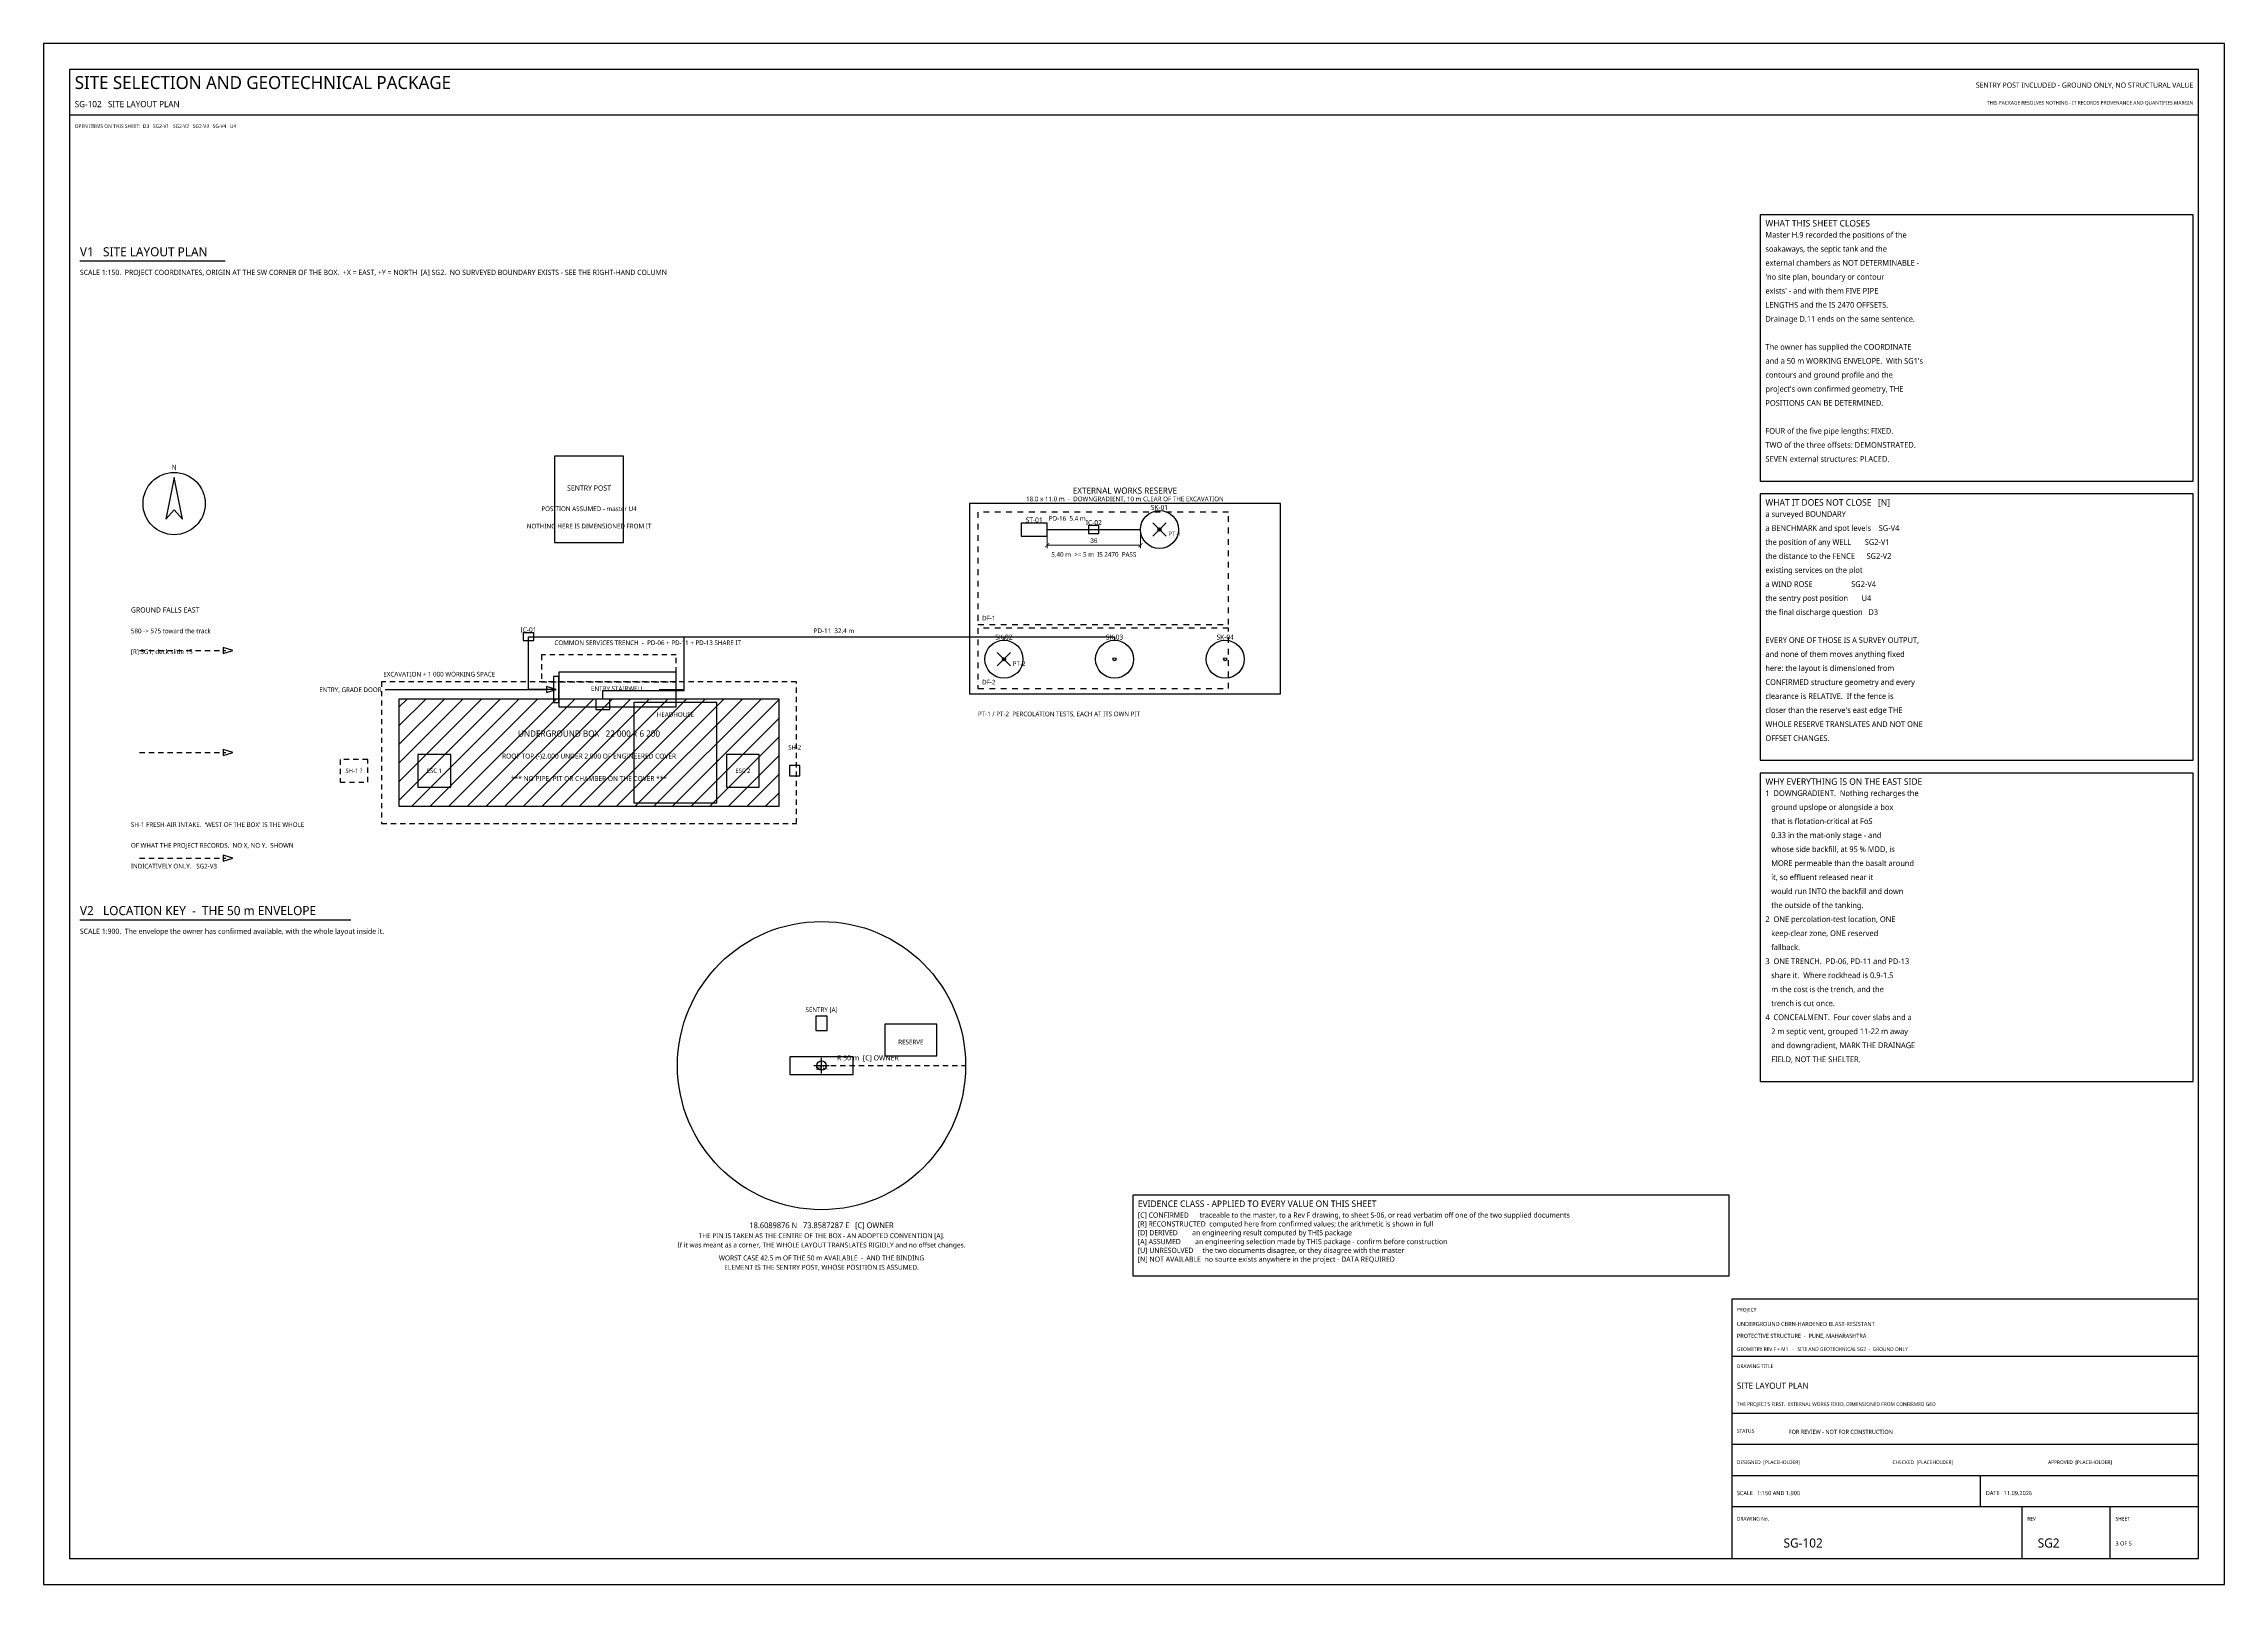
# Model space of a CAD drawing. Header units: millimetres. Extents: x 0 to 841, y 0 to 594.
import ezdxf
from ezdxf.enums import TextEntityAlignment as Align

# ---------------------------------------------------------------- set-up
doc = ezdxf.new("R2010")
doc.units = ezdxf.units.MM
for name, color, linetype in [('G-FLAGG', 1, 'Continuous'), ('G-MURRUM', 42, 'Continuous'), ('G-NODATA', 1, 'Continuous'), ('G-SETTING', 5, 'Continuous'), ('G-STRUCT', 7, 'Continuous'), ('M-FLAG', 1, 'Continuous'), ('M-HATCH', 8, 'Continuous'), ('M-SECTION', 1, 'Continuous'), ('M-TEXT', 7, 'Continuous'), ('M-TITLE', 7, 'Continuous'), ('P-DRAIN-SOIL', 1, 'Continuous'), ('P-DRAIN-STORM', 5, 'Continuous'), ('S-DIM', 4, 'Continuous'), ('S-NOTE', 7, 'Continuous'), ('S-TEXT', 7, 'Continuous'), ('S-TITLE', 7, 'Continuous')]:
    doc.layers.add(name, color=color, linetype=linetype)
doc.styles.add('OpenSans', font='OpenSans-Regular.ttf')
doc.dimstyles.new('SC-DIM', dxfattribs={"dimtxt": 1.8, "dimasz": 1.6, "dimexe": 1.2, "dimexo": 1, "dimgap": 0.8, "dimtad": 1, "dimdec": 0, "dimblk": 'ARCHTICK', "dimcen": 2.5, "dimclrd": 4, "dimclre": 4, "dimclrt": 4, "dimazin": 3, "dimtfac": 1, "dimtmove": 0, "dimatfit": 3, "dimlwd": 13, "dimlwe": 13})

# ---------------------------------------------------------------- blocks, each defined once
blk = doc.blocks.new('NORTH')
at = {"layer": 'S-TITLE'}
blk.add_lwpolyline([(0, 10), (-3.2, -6), (0, -2.4), (3.2, -6), (0, 10)], close=True, dxfattribs=at)
blk.add_circle((0, 0), 12, dxfattribs=at)
blk = doc.blocks.new('_ARCHTICK')
at = {"color": 0, "linetype": 'BYBLOCK', "const_width": 0.15}
blk.add_lwpolyline([(-0.5, -0.5), (0.5, 0.5)], dxfattribs=at)

msp = doc.modelspace()

# ---------------------------------------------------------------- hatches: boundary and pattern name
at = {"layer": 'M-HATCH'}
h = msp.add_hatch(dxfattribs=at)
h.set_pattern_fill('ANSI31', scale=1.6)
h.paths.add_polyline_path([(137, 300), (283.67, 300), (283.67, 341.33), (137, 341.33)])

# ---------------------------------------------------------------- linework, layer by layer
at = {"layer": 'G-FLAGG'}
for p, q in [((114.33, 318), (114.33, 316)), ((114.33, 314.4), (114.33, 312.4)), ((117.8, 318), (115.8, 318)), ((121.4, 318), (119.4, 318)), ((125, 318), (123, 318)), ((125, 316.53), (125, 318)), ((125, 312.93), (125, 314.93)), ((125, 309.33), (125, 311.33)), ((114.33, 310.8), (114.33, 309.33)), ((114.33, 309.33), (116.33, 309.33)), ((117.93, 309.33), (119.93, 309.33)), ((121.53, 309.33), (123.53, 309.33)), ((300, 197), (300, 203)), ((297, 200), (303, 200))]:
    msp.add_line(p, q, dxfattribs=at)
for points in [[(197, 401.67), (223.67, 401.67), (223.67, 435), (197, 435)], [(357, 343.33), (477, 343.33), (477, 416.67), (357, 416.67)], [(297.78, 213.5), (302.22, 213.5), (302.22, 219.06), (297.78, 219.06)], [(324.44, 203.78), (344.44, 203.78), (344.44, 216), (324.44, 216)]]:
    msp.add_lwpolyline(points, close=True, dxfattribs=at)
for centre, radius in [((430.33, 406.67), 7.33), ((430.33, 406.67), 0.6), ((300, 200), 1.8)]:
    msp.add_circle(centre, radius, dxfattribs=at)
at = {"layer": 'G-MURRUM'}
for p, q in [((360.33, 413.33), (360.33, 411.13)), ((364.6, 413.33), (362.4, 413.33)), ((369, 413.33), (366.8, 413.33)), ((373.4, 413.33), (371.2, 413.33)), ((377.8, 413.33), (375.6, 413.33)), ((382.2, 413.33), (380, 413.33)), ((386.6, 413.33), (384.4, 413.33)), ((391, 413.33), (388.8, 413.33)), ((395.4, 413.33), (393.2, 413.33)), ((399.8, 413.33), (397.6, 413.33)), ((404.2, 413.33), (402, 413.33)), ((408.6, 413.33), (406.4, 413.33)), ((413, 413.33), (410.8, 413.33)), ((417.4, 413.33), (415.2, 413.33)), ((421.8, 413.33), (419.6, 413.33)), ((426.2, 413.33), (424, 413.33)), ((430.6, 413.33), (428.4, 413.33)), ((435, 413.33), (432.8, 413.33)), ((439.4, 413.33), (437.2, 413.33)), ((443.8, 413.33), (441.6, 413.33)), ((448.2, 413.33), (446, 413.33)), ((452.6, 413.33), (450.4, 413.33)), ((457, 413.33), (454.8, 413.33)), ((360.33, 408.93), (360.33, 406.73)), ((360.33, 404.53), (360.33, 402.33)), ((457, 409.6), (457, 411.8)), ((457, 405.2), (457, 407.4)), ((360.33, 400.13), (360.33, 397.93)), ((360.33, 395.73), (360.33, 393.53)), ((457, 400.8), (457, 403)), ((457, 396.4), (457, 398.6)), ((360.33, 391.33), (360.33, 389.13)), ((360.33, 386.93), (360.33, 384.73)), ((457, 392), (457, 394.2)), ((457, 387.6), (457, 389.8)), ((360.33, 382.53), (360.33, 380.33)), ((457, 383.2), (457, 385.4)), ((457, 378.8), (457, 381)), ((360.33, 378.13), (360.33, 375.93)), ((360.33, 373.73), (360.33, 371.53)), ((457, 374.4), (457, 376.6)), ((457, 370), (457, 372.2)), ((360.33, 370), (362.53, 370)), ((360.33, 368.67), (360.33, 366.47)), ((360.33, 364.27), (360.33, 362.07)), ((364.6, 368.67), (362.4, 368.67)), ((364.73, 370), (366.93, 370)), ((369, 368.67), (366.8, 368.67)), ((369.13, 370), (371.33, 370)), ((373.4, 368.67), (371.2, 368.67)), ((373.53, 370), (375.73, 370)), ((377.8, 368.67), (375.6, 368.67)), ((377.93, 370), (380.13, 370)), ((382.2, 368.67), (380, 368.67)), ((382.33, 370), (384.53, 370)), ((386.6, 368.67), (384.4, 368.67)), ((386.73, 370), (388.93, 370)), ((391, 368.67), (388.8, 368.67)), ((391.13, 370), (393.33, 370)), ((395.4, 368.67), (393.2, 368.67)), ((395.53, 370), (397.73, 370)), ((399.8, 368.67), (397.6, 368.67)), ((399.93, 370), (402.13, 370)), ((404.2, 368.67), (402, 368.67)), ((404.33, 370), (406.53, 370)), ((408.6, 368.67), (406.4, 368.67)), ((408.73, 370), (410.93, 370)), ((413, 368.67), (410.8, 368.67)), ((413.13, 370), (415.33, 370)), ((417.4, 368.67), (415.2, 368.67)), ((417.53, 370), (419.73, 370)), ((421.8, 368.67), (419.6, 368.67)), ((421.93, 370), (424.13, 370)), ((426.2, 368.67), (424, 368.67)), ((426.33, 370), (428.53, 370)), ((430.6, 368.67), (428.4, 368.67)), ((430.73, 370), (432.93, 370)), ((435, 368.67), (432.8, 368.67)), ((435.13, 370), (437.33, 370)), ((439.4, 368.67), (437.2, 368.67)), ((439.53, 370), (441.73, 370)), ((443.8, 368.67), (441.6, 368.67)), ((443.93, 370), (446.13, 370)), ((448.2, 368.67), (446, 368.67)), ((448.33, 370), (450.53, 370)), ((452.6, 368.67), (450.4, 368.67)), ((452.73, 370), (454.93, 370)), ((457, 368.67), (454.8, 368.67)), ((457, 367.33), (457, 368.67)), ((457, 362.93), (457, 365.13)), ((360.33, 359.87), (360.33, 357.67)), ((360.33, 355.47), (360.33, 353.27)), ((457, 358.53), (457, 360.73)), ((457, 354.13), (457, 356.33)), ((360.33, 351.07), (360.33, 348.87)), ((360.33, 346.67), (360.33, 345.33)), ((360.33, 345.33), (362.53, 345.33)), ((364.73, 345.33), (366.93, 345.33)), ((369.13, 345.33), (371.33, 345.33)), ((373.53, 345.33), (375.73, 345.33)), ((377.93, 345.33), (380.13, 345.33)), ((382.33, 345.33), (384.53, 345.33)), ((386.73, 345.33), (388.93, 345.33)), ((391.13, 345.33), (393.33, 345.33)), ((395.53, 345.33), (397.73, 345.33)), ((399.93, 345.33), (402.13, 345.33)), ((404.33, 345.33), (406.53, 345.33)), ((408.73, 345.33), (410.93, 345.33)), ((413.13, 345.33), (415.33, 345.33)), ((417.53, 345.33), (419.73, 345.33)), ((421.93, 345.33), (424.13, 345.33)), ((426.33, 345.33), (428.53, 345.33)), ((430.73, 345.33), (432.93, 345.33)), ((435.13, 345.33), (437.33, 345.33)), ((439.53, 345.33), (441.73, 345.33)), ((443.93, 345.33), (446.13, 345.33)), ((448.33, 345.33), (450.53, 345.33)), ((452.73, 345.33), (454.93, 345.33)), ((457, 349.73), (457, 351.93)), ((457, 345.33), (457, 347.53))]:
    msp.add_line(p, q, dxfattribs=at)
at = {"layer": 'G-NODATA'}
for p, q in [((427.73, 404.07), (432.93, 409.27)), ((427.73, 409.27), (432.93, 404.07)), ((193.6, 358.33), (192, 358.33)), ((192, 358.33), (192, 356.33)), ((192, 354.73), (192, 352.73)), ((197.2, 358.33), (195.2, 358.33)), ((200.8, 358.33), (198.8, 358.33)), ((204.4, 358.33), (202.4, 358.33)), ((208, 358.33), (206, 358.33)), ((211.6, 358.33), (209.6, 358.33)), ((215.2, 358.33), (213.2, 358.33)), ((218.8, 358.33), (216.8, 358.33)), ((222.4, 358.33), (220.4, 358.33)), ((226, 358.33), (224, 358.33)), ((229.6, 358.33), (227.6, 358.33)), ((233.2, 358.33), (231.2, 358.33)), ((236.8, 358.33), (234.8, 358.33)), ((240.4, 358.33), (238.4, 358.33)), ((244, 358.33), (242, 358.33)), ((244, 355.2), (244, 357.2)), ((244, 351.6), (244, 353.6)), ((367.73, 354.07), (372.93, 359.27)), ((367.73, 359.27), (372.93, 354.07)), ((131.93, 348), (130.33, 348)), ((130.33, 348), (130.33, 346)), ((135.53, 348), (133.53, 348)), ((139.13, 348), (137.13, 348)), ((142.73, 348), (140.73, 348)), ((146.33, 348), (144.33, 348)), ((149.93, 348), (147.93, 348)), ((153.53, 348), (151.53, 348)), ((157.13, 348), (155.13, 348)), ((160.73, 348), (158.73, 348)), ((164.33, 348), (162.33, 348)), ((167.93, 348), (165.93, 348)), ((171.53, 348), (169.53, 348)), ((175.13, 348), (173.13, 348)), ((178.73, 348), (176.73, 348)), ((182.33, 348), (180.33, 348)), ((185.93, 348), (183.93, 348)), ((189.53, 348), (187.53, 348)), ((193.13, 348), (191.13, 348)), ((192, 351.13), (192, 349.13)), ((192, 348), (194, 348)), ((196.73, 348), (194.73, 348)), ((195.6, 348), (197.6, 348)), ((200.33, 348), (198.33, 348)), ((199.2, 348), (201.2, 348)), ((203.93, 348), (201.93, 348)), ((202.8, 348), (204.8, 348)), ((207.53, 348), (205.53, 348)), ((206.4, 348), (208.4, 348)), ((211.13, 348), (209.13, 348)), ((210, 348), (212, 348)), ((214.73, 348), (212.73, 348)), ((213.6, 348), (215.6, 348)), ((218.33, 348), (216.33, 348)), ((217.2, 348), (219.2, 348)), ((221.93, 348), (219.93, 348)), ((220.8, 348), (222.8, 348)), ((225.53, 348), (223.53, 348)), ((224.4, 348), (226.4, 348)), ((229.13, 348), (227.13, 348)), ((228, 348), (230, 348)), ((232.73, 348), (230.73, 348)), ((231.6, 348), (233.6, 348)), ((236.33, 348), (234.33, 348)), ((235.2, 348), (237.2, 348)), ((239.93, 348), (237.93, 348)), ((238.8, 348), (240.8, 348)), ((243.53, 348), (241.53, 348)), ((242.4, 348), (244, 348)), ((244, 348), (244, 350)), ((247.13, 348), (245.13, 348)), ((250.73, 348), (248.73, 348)), ((254.33, 348), (252.33, 348)), ((257.93, 348), (255.93, 348)), ((261.53, 348), (259.53, 348)), ((265.13, 348), (263.13, 348)), ((268.73, 348), (266.73, 348)), ((272.33, 348), (270.33, 348)), ((275.93, 348), (273.93, 348)), ((279.53, 348), (277.53, 348)), ((283.13, 348), (281.13, 348)), ((286.73, 348), (284.73, 348)), ((290.33, 348), (288.33, 348)), ((290.33, 347.33), (290.33, 348)), ((290.33, 343.73), (290.33, 345.73)), ((130.33, 344.4), (130.33, 342.4)), ((130.33, 340.8), (130.33, 338.8)), ((130.33, 337.2), (130.33, 335.2)), ((290.33, 340.13), (290.33, 342.13)), ((290.33, 336.53), (290.33, 338.53)), ((130.33, 333.6), (130.33, 331.6)), ((130.33, 330), (130.33, 328)), ((290.33, 332.93), (290.33, 334.93)), ((290.33, 329.33), (290.33, 331.33)), ((130.33, 326.4), (130.33, 324.4)), ((130.33, 322.8), (130.33, 320.8)), ((290.33, 325.73), (290.33, 327.73)), ((290.33, 322.13), (290.33, 324.13)), ((290.33, 318.53), (290.33, 320.53)), ((130.33, 319.2), (130.33, 317.2)), ((130.33, 315.6), (130.33, 313.6)), ((130.33, 312), (130.33, 310)), ((290.33, 314.93), (290.33, 316.93)), ((290.33, 311.33), (290.33, 313.33)), ((130.33, 308.4), (130.33, 306.4)), ((130.33, 304.8), (130.33, 302.8)), ((290.33, 307.73), (290.33, 309.73)), ((290.33, 304.13), (290.33, 306.13)), ((130.33, 301.2), (130.33, 299.2)), ((130.33, 297.6), (130.33, 295.6)), ((290.33, 300.53), (290.33, 302.53)), ((290.33, 296.93), (290.33, 298.93)), ((290.33, 293.33), (290.33, 295.33)), ((130.33, 294), (130.33, 293.33)), ((130.33, 293.33), (132.33, 293.33)), ((133.93, 293.33), (135.93, 293.33)), ((137.53, 293.33), (139.53, 293.33)), ((141.13, 293.33), (143.13, 293.33)), ((144.73, 293.33), (146.73, 293.33)), ((148.33, 293.33), (150.33, 293.33)), ((151.93, 293.33), (153.93, 293.33)), ((155.53, 293.33), (157.53, 293.33)), ((159.13, 293.33), (161.13, 293.33)), ((162.73, 293.33), (164.73, 293.33)), ((166.33, 293.33), (168.33, 293.33)), ((169.93, 293.33), (171.93, 293.33)), ((173.53, 293.33), (175.53, 293.33)), ((177.13, 293.33), (179.13, 293.33)), ((180.73, 293.33), (182.73, 293.33)), ((184.33, 293.33), (186.33, 293.33)), ((187.93, 293.33), (189.93, 293.33)), ((191.53, 293.33), (193.53, 293.33)), ((195.13, 293.33), (197.13, 293.33)), ((198.73, 293.33), (200.73, 293.33)), ((202.33, 293.33), (204.33, 293.33)), ((205.93, 293.33), (207.93, 293.33)), ((209.53, 293.33), (211.53, 293.33)), ((213.13, 293.33), (215.13, 293.33)), ((216.73, 293.33), (218.73, 293.33)), ((220.33, 293.33), (222.33, 293.33)), ((223.93, 293.33), (225.93, 293.33)), ((227.53, 293.33), (229.53, 293.33)), ((231.13, 293.33), (233.13, 293.33)), ((234.73, 293.33), (236.73, 293.33)), ((238.33, 293.33), (240.33, 293.33)), ((241.93, 293.33), (243.93, 293.33)), ((245.53, 293.33), (247.53, 293.33)), ((249.13, 293.33), (251.13, 293.33)), ((252.73, 293.33), (254.73, 293.33)), ((256.33, 293.33), (258.33, 293.33)), ((259.93, 293.33), (261.93, 293.33)), ((263.53, 293.33), (265.53, 293.33)), ((267.13, 293.33), (269.13, 293.33)), ((270.73, 293.33), (272.73, 293.33)), ((274.33, 293.33), (276.33, 293.33)), ((277.93, 293.33), (279.93, 293.33)), ((281.53, 293.33), (283.53, 293.33)), ((285.13, 293.33), (287.13, 293.33)), ((288.73, 293.33), (290.33, 293.33))]:
    msp.add_line(p, q, dxfattribs=at)
at = {"layer": 'G-SETTING'}
for p, q in [((37, 360), (39, 360)), ((40.6, 360), (42.6, 360)), ((44.2, 360), (46.2, 360)), ((47.8, 360), (49.8, 360)), ((51.4, 360), (53.4, 360)), ((55, 360), (57, 360)), ((58.6, 360), (60.6, 360)), ((62.2, 360), (64.2, 360)), ((65.8, 360), (67.8, 360)), ((69.4, 360), (70.33, 360)), ((37, 320.67), (39, 320.67)), ((40.6, 320.67), (42.6, 320.67)), ((44.2, 320.67), (46.2, 320.67)), ((47.8, 320.67), (49.8, 320.67)), ((51.4, 320.67), (53.4, 320.67)), ((55, 320.67), (57, 320.67)), ((58.6, 320.67), (60.6, 320.67)), ((62.2, 320.67), (64.2, 320.67)), ((65.8, 320.67), (67.8, 320.67)), ((69.4, 320.67), (70.33, 320.67)), ((37, 280), (39, 280)), ((40.6, 280), (42.6, 280)), ((44.2, 280), (46.2, 280)), ((47.8, 280), (49.8, 280)), ((51.4, 280), (53.4, 280)), ((55, 280), (57, 280)), ((58.6, 280), (60.6, 280)), ((62.2, 280), (64.2, 280)), ((65.8, 280), (67.8, 280)), ((69.4, 280), (70.33, 280)), ((300, 200), (302, 200)), ((303.6, 200), (305.6, 200)), ((307.2, 200), (309.2, 200)), ((310.8, 200), (312.8, 200)), ((314.4, 200), (316.4, 200)), ((318, 200), (320, 200)), ((321.6, 200), (323.6, 200)), ((325.2, 200), (327.2, 200)), ((328.8, 200), (330.8, 200)), ((332.4, 200), (334.4, 200)), ((336, 200), (338, 200)), ((339.6, 200), (341.6, 200)), ((343.2, 200), (345.2, 200)), ((346.8, 200), (348.8, 200)), ((350.4, 200), (352.4, 200)), ((354, 200), (355.56, 200))]:
    msp.add_line(p, q, dxfattribs=at)
for points in [[(72.93, 360), (69.29, 361.17), (69.29, 358.83)], [(72.93, 320.67), (69.29, 321.84), (69.29, 319.5)], [(72.93, 280), (69.29, 281.17), (69.29, 278.83)]]:
    msp.add_lwpolyline(points, close=True, dxfattribs=at)
msp.add_circle((300, 200), 55.56, dxfattribs=at)
at = {"layer": 'G-STRUCT'}
for points in [[(377, 404.17), (387, 404.17), (387, 409.17), (377, 409.17)], [(403, 405.17), (407, 405.17), (407, 408.17), (403, 408.17)], [(185, 363.83), (189, 363.83), (189, 366.83), (185, 366.83)], [(196.67, 340), (198.67, 340), (198.67, 350), (196.67, 350)], [(198.67, 338.33), (244, 338.33), (244, 351.67), (198.67, 351.67)], [(137, 300), (283.67, 300), (283.67, 341.33), (137, 341.33)], [(212.99, 337.33), (218.32, 337.33), (218.32, 341.33), (212.99, 341.33)], [(227.67, 301.33), (259.67, 301.33), (259.67, 340), (227.67, 340)], [(144.33, 307.33), (157, 307.33), (157, 320), (144.33, 320)], [(263.33, 307.33), (276, 307.33), (276, 320), (263.33, 320)], [(287.65, 311.67), (291.65, 311.67), (291.65, 315.67), (287.65, 315.67)], [(287.78, 196.56), (312.22, 196.56), (312.22, 203.44), (287.78, 203.44)]]:
    msp.add_lwpolyline(points, close=True, dxfattribs=at)
for centre, radius in [((370.33, 356.67), 7.33), ((413, 356.67), 7.33), ((455.67, 356.67), 7.33), ((370.33, 356.67), 0.6), ((413, 356.67), 0.6), ((455.67, 356.67), 0.6)]:
    msp.add_circle(centre, radius, dxfattribs=at)
at = {"layer": 'M-FLAG'}
msp.add_line((131.67, 345), (193.67, 345), dxfattribs=at)
msp.add_lwpolyline([(197.6, 345), (193.96, 346.17), (193.96, 343.83)], close=True, dxfattribs=at)
at = {"layer": 'M-TITLE'}
for p, q in [((10, 566.5), (831, 566.5)), ((651, 88), (831, 88)), ((651, 66), (831, 66)), ((651, 54), (831, 54)), ((651, 42), (831, 42)), ((747, 30), (747, 42)), ((651, 30), (831, 30)), ((763, 10), (763, 30)), ((797, 10), (797, 30))]:
    msp.add_line(p, q, dxfattribs=at)
msp.add_lwpolyline([(651, 10), (831, 10), (831, 110), (651, 110)], close=True, dxfattribs=at)
at = {"layer": 'P-DRAIN-SOIL'}
msp.add_lwpolyline([(387, 406.67), (423, 406.67)], dxfattribs=at)
at = {"layer": 'P-DRAIN-STORM'}
for points in [[(197.67, 345), (187, 345), (187, 365.33), (370.33, 365.33), (370.33, 364)], [(215.65, 341.33), (215.65, 344.67), (247, 344.67), (247, 365.33), (370.33, 365.33), (370.33, 364)], [(237.33, 345), (247, 345), (247, 365.33), (413, 365.33), (413, 364)]]:
    msp.add_lwpolyline(points, dxfattribs=at)
at = {"layer": 'S-TITLE'}
for p, q in [((14, 510.2), (69.96, 510.2)), ((14, 256.2), (118.47, 256.2))]:
    msp.add_line(p, q, dxfattribs=at)
for points in [[(0, 0), (841, 0), (841, 594), (0, 594)], [(10, 10), (831, 10), (831, 584), (10, 584)], [(662, 425.38), (829, 425.38), (829, 528), (662, 528)], [(662, 317.75), (829, 317.75), (829, 420.38), (662, 420.38)], [(662, 193.93), (829, 193.93), (829, 312.75), (662, 312.75)], [(420, 118.97), (650, 118.97), (650, 150), (420, 150)]]:
    msp.add_lwpolyline(points, close=True, dxfattribs=at)

# ---------------------------------------------------------------- block references
msp.add_blockref('NORTH', (50.33, 416.67), dxfattribs=at)

# ---------------------------------------------------------------- texts
at = {"layer": 'G-FLAGG', "style": 'OpenSans'}
for s, height, p in [('SENTRY POST', 2, (210.33, 422.67)), ('EXTERNAL WORKS RESERVE', 2.4, (417, 421.67)), ('SK-01', 1.9, (430.33, 415.2)), ('5.40 m  >= 5 m  IS 2470  PASS', 1.8, (405, 397.07)), ('SH-1 ?', 1.7, (119.67, 313.67)), ('SENTRY [A]', 1.8, (300, 221.56)), ('RESERVE', 1.8, (334.44, 209.09)), ('18.6089876 N   73.8587287 E   [C] OWNER', 2.2, (300, 138.44))]:
    msp.add_text(s, height=height, dxfattribs=at).set_placement(p, align=Align.MIDDLE_CENTER)
at = {"layer": 'G-MURRUM', "style": 'OpenSans'}
for s, p in [('DF-1', (361.93, 371.6)), ('DF-2', (361.93, 346.93))]:
    msp.add_text(s, height=1.8, dxfattribs=at).set_placement(p)
at = {"layer": 'G-NODATA', "style": 'OpenSans'}
for s, p in [('PT-1', (433.73, 404.07)), ('PT-2', (373.73, 354.07)), ('EXCAVATION + 1 000 WORKING SPACE', (131, 350)), ('PT-1 / PT-2  PERCOLATION TESTS, EACH AT ITS OWN PIT', (360.33, 334.67))]:
    msp.add_text(s, height=1.8, dxfattribs=at).set_placement(p)
at = {"layer": 'G-SETTING', "style": 'OpenSans'}
for s, p in [('GROUND FALLS EAST', (33.67, 374.67)), ('R 50 m  [C] OWNER', (306, 202))]:
    msp.add_text(s, height=2, dxfattribs=at).set_placement(p)
at = {"layer": 'G-STRUCT', "style": 'OpenSans'}
for s, height, p in [('ST-01', 1.9, (382, 410.37)), ('IC-02', 1.9, (405, 409.37)), ('IC-01', 1.9, (187, 368.03)), ('SK-02', 1.9, (370.33, 365.2)), ('SK-03', 1.9, (413, 365.2)), ('SK-04', 1.9, (455.67, 365.2)), ('ENTRY STAIRWELL', 1.8, (221.33, 345.33)), ('UNDERGROUND BOX   22 000 x 6 200', 2.4, (210.33, 328)), ('HEADHOUSE', 1.8, (243.67, 335.33)), ('SH-2', 1.7, (289.65, 322.67)), ('ESC 1', 1.7, (150.67, 313.67)), ('ESC 2', 1.7, (269.67, 313.67)), ('BOX', 1.8, (300, 199.2))]:
    msp.add_text(s, height=height, dxfattribs=at).set_placement(p, align=Align.MIDDLE_CENTER)
at = {"layer": 'M-FLAG', "style": 'OpenSans'}
for s, height, p in [('SENTRY POST INCLUDED - GROUND ONLY, NO STRUCTURAL VALUE', 2, (829, 577)), ('THIS PACKAGE RESOLVES NOTHING - IT RECORDS PROVENANCE AND QUANTIFIES MARGIN', 1.4, (829, 570.5)), ('ENTRY, GRADE DOOR', 1.8, (130.33, 344))]:
    msp.add_text(s, height=height, dxfattribs=at).set_placement(p, align=Align.RIGHT)
for s, height, p in [('OPEN ITEMS ON THIS SHEET:  D3   SG2-V1   SG2-V2   SG2-V3   SG-V4   U4', 1.4, (12, 561.5)), ("SH-1 FRESH-AIR INTAKE.  'WEST OF THE BOX' IS THE WHOLE", 1.8, (33.67, 292)), ('INDICATIVELY ONLY.   SG2-V3', 1.8, (33.67, 276)), ('OF WHAT THE PROJECT RECORDS.  NO X, NO Y.  SHOWN', 1.8, (33.67, 284)), ('FOR REVIEW - NOT FOR CONSTRUCTION', 1.6, (673, 58))]:
    msp.add_text(s, height=height, dxfattribs=at).set_placement(p)
for s, height, p in [('POSITION ASSUMED - master U4', 1.8, (210.33, 414.67)), ('NOTHING HERE IS DIMENSIONED FROM IT', 1.8, (210.33, 408)), ('*** NO PIPE, PIT OR CHAMBER ON THE COVER ***', 1.9, (210.33, 310.67)), ('THE PIN IS TAKEN AS THE CENTRE OF THE BOX - AN ADOPTED CONVENTION [A].', 1.9, (300, 134.44)), ('If it was meant as a corner, THE WHOLE LAYOUT TRANSLATES RIGIDLY and no offset changes.', 1.9, (300, 130.84))]:
    msp.add_text(s, height=height, dxfattribs=at).set_placement(p, align=Align.MIDDLE_CENTER)
at = {"layer": 'M-SECTION', "style": 'OpenSans'}
msp.add_text('COMMON SERVICES TRENCH  -  PD-06 + PD-11 + PD-13 SHARE IT', height=1.8, dxfattribs=at).set_placement((197, 362.13))
at = {"layer": 'M-TEXT', "style": 'OpenSans'}
for s, height, p in [('18.0 x 11.0 m  -  DOWNGRADIENT, 10 m CLEAR OF THE EXCAVATION', 1.8, (417, 418.47)), ('ROOF TOP (-)2.000 UNDER 2 000 OF ENGINEERED COVER', 1.9, (210.33, 319.33)), ('WORST CASE 42.5 m OF THE 50 m AVAILABLE  -  AND THE BINDING', 1.9, (300, 125.84)), ('ELEMENT IS THE SENTRY POST, WHOSE POSITION IS ASSUMED.', 1.9, (300, 122.24))]:
    msp.add_text(s, height=height, dxfattribs=at).set_placement(p, align=Align.MIDDLE_CENTER)
for s, p in [('580 -> 575 toward the track', (33.67, 366.67)), ('[R] SG1, deck slide 15', (33.67, 358.67))]:
    msp.add_text(s, height=1.8, dxfattribs=at).set_placement(p)
at = {"layer": 'M-TITLE', "style": 'OpenSans'}
for s, height, p in [('SITE SELECTION AND GEOTECHNICAL PACKAGE', 5, (12, 576.5)), ('SG-102   SITE LAYOUT PLAN', 2.4, (12, 569.5)), ('PROJECT', 1.4, (653, 105.2)), ('UNDERGROUND CBRN-HARDENED BLAST-RESISTANT', 1.6, (653, 99.6)), ('PROTECTIVE STRUCTURE  -  PUNE, MAHARASHTRA', 1.6, (653, 95)), ('GEOMETRY REV F + M1   -   SITE AND GEOTECHNICAL SG2  -  GROUND ONLY', 1.4, (653, 90)), ('DRAWING TITLE', 1.4, (653, 83.4)), ('SITE LAYOUT PLAN', 2.4, (653, 75.4)), ("THE PROJECT'S FIRST.  EXTERNAL WORKS FIXED, DIMENSIONED FROM CONFIRMED GEO", 1.4, (653, 68.8)), ('STATUS', 1.4, (653, 58.4)), ('DESIGNED  [PLACEHOLDER]', 1.4, (653, 46.4)), ('CHECKED  [PLACEHOLDER]', 1.4, (713, 46.4)), ('APPROVED  [PLACEHOLDER]', 1.4, (773, 46.4)), ('SCALE   1:150 AND 1:900', 1.6, (653, 34.4)), ('DATE   11.09.2026', 1.6, (749, 34.4)), ('DRAWING No.', 1.4, (653, 24.6)), ('REV', 1.4, (765, 24.6)), ('SHEET', 1.4, (799, 24.6)), ('SG-102', 3.5, (671, 14.2)), ('SG2', 3.5, (769, 14.2)), ('3 OF 5', 1.6, (799, 15))]:
    msp.add_text(s, height=height, dxfattribs=at).set_placement(p)
at = {"layer": 'P-DRAIN-SOIL', "style": 'OpenSans'}
msp.add_text('PD-16  5.4 m', height=1.8, dxfattribs=at).set_placement((387.67, 410.07))
at = {"layer": 'P-DRAIN-STORM', "style": 'OpenSans'}
msp.add_text('PD-11  32.4 m', height=1.8, dxfattribs=at).set_placement((297, 366.73))
at = {"layer": 'S-NOTE', "style": 'OpenSans'}
for s, height, p in [('Master H.9 recorded the positions of the', 2.2, (664, 519.17)), ('soakaways, the septic tank and the', 2.2, (664, 513.77)), ('external chambers as NOT DETERMINABLE -', 2.2, (664, 508.38)), ("'no site plan, boundary or contour", 2.2, (664, 502.98)), ("exists' - and with them FIVE PIPE", 2.2, (664, 497.58)), ('LENGTHS and the IS 2470 OFFSETS.', 2.2, (664, 492.18)), ('Drainage D.11 ends on the same sentence.', 2.2, (664, 486.78)), ('The owner has supplied the COORDINATE', 2.2, (664, 475.98)), ("and a 50 m WORKING ENVELOPE.  With SG1's", 2.2, (664, 470.58)), ('contours and ground profile and the', 2.2, (664, 465.18)), ("project's own confirmed geometry, THE", 2.2, (664, 459.78)), ('POSITIONS CAN BE DETERMINED.', 2.2, (664, 454.38)), ('FOUR of the five pipe lengths: FIXED.', 2.2, (664, 443.58)), ('TWO of the three offsets: DEMONSTRATED.', 2.2, (664, 438.18)), ('SEVEN external structures: PLACED.', 2.2, (664, 432.78)), ('a surveyed BOUNDARY', 2.2, (664, 411.55)), ('a BENCHMARK and spot levels    SG-V4', 2.2, (664, 406.15)), ('the position of any WELL       SG2-V1', 2.2, (664, 400.75)), ('the distance to the FENCE      SG2-V2', 2.2, (664, 395.35)), ('existing services on the plot', 2.2, (664, 389.95)), ('the sentry post position       U4', 2.2, (664, 379.15)), ('a WIND ROSE                    SG2-V4', 2.2, (664, 384.55)), ('the final discharge question   D3', 2.2, (664, 373.75)), ('EVERY ONE OF THOSE IS A SURVEY OUTPUT,', 2.2, (664, 362.95)), ('and none of them moves anything fixed', 2.2, (664, 357.55)), ('here: the layout is dimensioned from', 2.2, (664, 352.15)), ('CONFIRMED structure geometry and every', 2.2, (664, 346.75)), ('clearance is RELATIVE.  If the fence is', 2.2, (664, 341.35)), ("closer than the reserve's east edge THE", 2.2, (664, 335.95)), ('WHOLE RESERVE TRANSLATES AND NOT ONE', 2.2, (664, 330.55)), ('OFFSET CHANGES.', 2.2, (664, 325.15)), ('1  DOWNGRADIENT.  Nothing recharges the', 2.2, (664, 303.93)), ('   that is flotation-critical at FoS', 2.2, (664, 293.13)), ('   ground upslope or alongside a box', 2.2, (664, 298.53)), ('   0.33 in the mat-only stage - and', 2.2, (664, 287.73)), ('   whose side backfill, at 95 % MDD, is', 2.2, (664, 282.33)), ('   MORE permeable than the basalt around', 2.2, (664, 276.93)), ('   it, so effluent released near it', 2.2, (664, 271.53)), ('   would run INTO the backfill and down', 2.2, (664, 266.13)), ('   the outside of the tanking.', 2.2, (664, 260.73)), ('2  ONE percolation-test location, ONE', 2.2, (664, 255.33)), ('   fallback.', 2.2, (664, 244.53)), ('   keep-clear zone, ONE reserved', 2.2, (664, 249.93)), ('3  ONE TRENCH.  PD-06, PD-11 and PD-13', 2.2, (664, 239.13)), ('   share it.  Where rockhead is 0.9-1.5', 2.2, (664, 233.73)), ('   m the cost is the trench, and the', 2.2, (664, 228.33)), ('4  CONCEALMENT.  Four cover slabs and a', 2.2, (664, 217.53)), ('   trench is cut once.', 2.2, (664, 222.93)), ('   2 m septic vent, grouped 11-22 m away', 2.2, (664, 212.13)), ('   and downgradient, MARK THE DRAINAGE', 2.2, (664, 206.73)), ('   FIELD, NOT THE SHELTER.', 2.2, (664, 201.33)), ('[C] CONFIRMED      traceable to the master, to a Rev F drawing, to sheet S-06, or read verbatim off one of the two supplied documents', 2, (422, 141.38)), ('[R] RECONSTRUCTED  computed here from confirmed values; the arithmetic is shown in full', 2, (422, 137.97)), ('[D] DERIVED        an engineering result computed by THIS package', 2, (422, 134.57)), ('[A] ASSUMED        an engineering selection made by THIS package - confirm before construction', 2, (422, 131.17)), ('[U] UNRESOLVED     the two documents disagree, or they disagree with the master', 2, (422, 127.77)), ('[N] NOT AVAILABLE  no source exists anywhere in the project - DATA REQUIRED', 2, (422, 124.37))]:
    msp.add_text(s, height=height, dxfattribs=at).set_placement(p)
at = {"layer": 'S-TEXT', "style": 'OpenSans'}
for s, p in [('SCALE 1:150.  PROJECT COORDINATES, ORIGIN AT THE SW CORNER OF THE BOX.  +X = EAST, +Y = NORTH  [A] SG2.  NO SURVEYED BOUNDARY EXISTS - SEE THE RIGHT-HAND COLUMN', (14, 504.8)), ('SCALE 1:900.  The envelope the owner has confirmed available, with the whole layout inside it.', (14, 250.8))]:
    msp.add_text(s, height=2, dxfattribs=at).set_placement(p)
at = {"layer": 'S-TITLE', "style": 'OpenSans'}
for s, height, p in [('WHAT THIS SHEET CLOSES', 2.5, (664, 523.5)), ('V1   SITE LAYOUT PLAN', 3.5, (14, 512)), ('WHAT IT DOES NOT CLOSE   [N]', 2.5, (664, 415.88)), ('WHY EVERYTHING IS ON THE EAST SIDE', 2.5, (664, 308.25)), ('V2   LOCATION KEY  -  THE 50 m ENVELOPE', 3.5, (14, 258)), ('EVIDENCE CLASS - APPLIED TO EVERY VALUE ON THIS SHEET', 2.5, (422, 145.5))]:
    msp.add_text(s, height=height, dxfattribs=at).set_placement(p)
msp.add_text('N', height=2, dxfattribs=at).set_placement((50.33, 430.67), align=Align.MIDDLE_CENTER)

# ---------------------------------------------------------------- dimensions: what is measured, and where the dimension line sits
at = {"layer": 'S-DIM'}
msp.add_linear_dim(base=(387, 400.67), p1=(387, 406.67), p2=(423, 406.67), dimstyle='SC-DIM', override={"dimlfac": 1}, dxfattribs=at).render()

doc.saveas('drawing.dxf')
